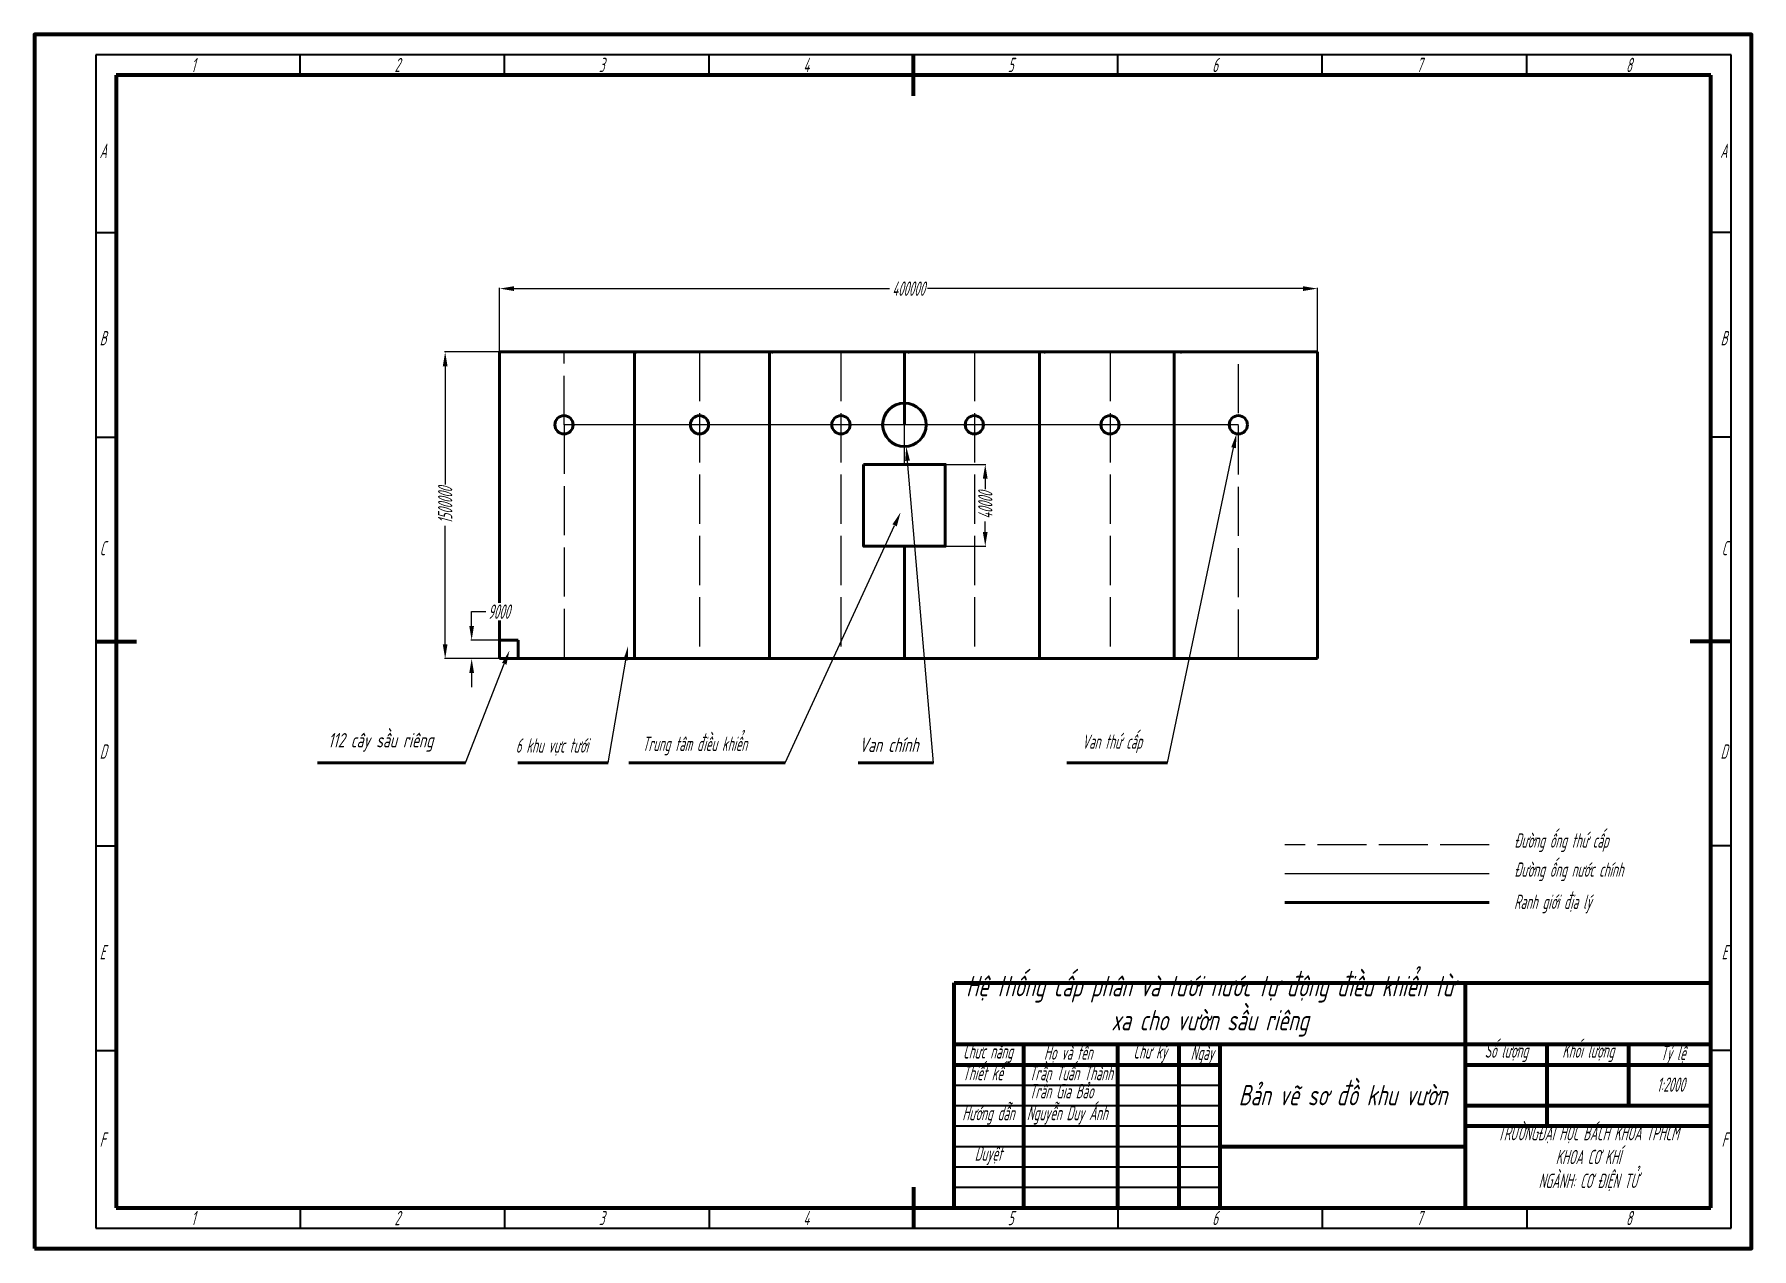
# Model space of a CAD drawing. Header units: millimetres. Extents: x 0 to 1982, y 0 to 297.
# Drawn here: x 0 to 420, y 0 to 297 of the extents above; entities that cross this region are included whole.
import ezdxf

# ---------------------------------------------------------------- set-up
doc = ezdxf.new("R2010")
doc.units = ezdxf.units.MM
doc.linetypes.add('ACAD_ISO02W100', pattern=[15, 12, -3])
doc.linetypes.add('ACAD_ISO08W100', pattern=[36, 24, -3, 6, -3])
for name, color, linetype, lineweight in [('AM_5', 3, 'Continuous', 25), ('Khung_dam', 180, 'Continuous', 70), ('Khung_nhat', 150, 'Continuous', 35), ('Net chu', 10, 'Continuous', 25), ('Net dam', 7, 'Continuous', 50), ('Net dut', 80, 'ACAD_ISO02W100', 25), ('Net manh', 50, 'Continuous', 25), ('Net tam', 160, 'ACAD_ISO08W100', 25)]:
    doc.layers.add(name, color=color, linetype=linetype, lineweight=lineweight)
doc.styles.add('TCVN', font='tcvn+7284-2003r.ttf', dxfattribs={"width": 0.714286, "oblique": 15, "height": 5})
doc.styles.add('TCVN_3.5', font='tcvn+7284-2003r.ttf', dxfattribs={"width": 0.571429, "oblique": 15, "height": 3.5})
doc.dimstyles.get("Standard").update_dxf_attribs({"dimtxt": 3.5, "dimasz": 3.5, "dimexe": 0.18, "dimexo": 0.0625, "dimgap": 0.09, "dimtad": 0, "dimtoh": 1, "dimdec": 4, "dimzin": 0, "dimdsep": 46, "dimtxsty": 'TCVN_3.5', "dimcen": -3, "dimclrd": 3, "dimclre": 3, "dimclrt": 1, "dimadec": 0, "dimazin": 0, "dimtfac": 1, "dimtdec": 4, "dimtofl": 0, "dimtmove": 0, "dimatfit": 3, "dimfxl": 1, "dimtfill": 1, "dimtolj": 1, "dimtzin": 0, "dimlwd": 25, "dimlwe": 25, "dimarcsym": 1})

msp = doc.modelspace()

# ---------------------------------------------------------------- texts
at = {"layer": 'Net chu'}
for s, width, gutter_width, heights, insert, char_height, attachment_point, style in [('1', 4.0224231, 17.5, [0], (38.37661, 291.26085), 3.5, 1, 'TCVN_3.5'), ('2', 4.0224231, 17.5, [0], (88.06859, 291.26085), 3.5, 1, 'TCVN_3.5'), ('3', 4.0224231, 17.5, [0], (138.06859, 291.26085), 3.5, 1, 'TCVN_3.5'), ('4', 4.0224231, 17.5, [0], (188.06859, 291.26085), 3.5, 1, 'TCVN_3.5'), ('5', 4.0224231, 17.5, [0], (238.06859, 291.26085), 3.5, 1, 'TCVN_3.5'), ('6', 4.0224231, 17.5, [0], (288.06859, 291.26085), 3.5, 1, 'TCVN_3.5'), ('7', 4.0224231, 17.5, [0], (338.06859, 291.26085), 3.5, 1, 'TCVN_3.5'), ('8', 4.0224231, 17.5, [0], (389.25052, 291.26085), 3.5, 1, 'TCVN_3.5'), ('A', 4.0224231, 17.5, [0], (15.97758, 270.26511), 3.5, 1, 'TCVN_3.5'), ('A', 4.0224231, 17.5, [0], (414.02242, 270.26511), 3.5, 3, 'TCVN_3.5'), ('B', 4.0224231, 17.5, [0], (15.97758, 224.43999), 3.5, 1, 'TCVN_3.5'), ('B', 4.0224231, 17.5, [0], (414.02242, 224.43999), 3.5, 3, 'TCVN_3.5'), ('C', 4.0224231, 17.5, [0], (15.97758, 173.09763), 3.5, 1, 'TCVN_3.5'), ('C', 4.0224231, 17.5, [0], (414.02242, 173.09763), 3.5, 3, 'TCVN_3.5'), ('D', 4.0224231, 17.5, [0], (15.97758, 123.32154), 3.5, 1, 'TCVN_3.5'), ('D', 4.0224231, 17.5, [0], (414.02242, 123.32154), 3.5, 3, 'TCVN_3.5'), ('Đường ống thứ cấp', 31.6333535, 17.5, [0], (361.89065, 101.57437), 3.5, 1, 'TCVN_3.5'), ('Đường ống nước chính', 33.2338771, 17.5, [0], (361.89065, 94.44931), 3.5, 1, 'TCVN_3.5'), ('Ranh giới địa lý', 25.3737228, 17.5, [0], (361.89065, 86.5902), 3.5, 1, 'TCVN_3.5'), ('E', 4.0224231, 17.5, [0], (15.97758, 74.26824), 3.5, 1, 'TCVN_3.5'), ('E', 4.0224231, 17.5, [0], (414.02242, 74.26824), 3.5, 3, 'TCVN_3.5'), ('\\pxqc;Hệ thống cấp phân và tưới nước tự động điều khiển từ xa cho vườn sầu riêng', 125, 17.5, [0], (225, 66.71356), 5, 1, 'TCVN'), ('Chức năng', 17, 17.5, [0], (227.12736, 50), 3.5, 1, 'TCVN_3.5'), ('\\pxqc;Số lượng ', 20, 17.5, [0], (350, 50.1963), 3.5, 1, 'TCVN_3.5'), ('\\pxqc;Khối lượng', 20, 17.5, [0], (370.01092, 50.1963), 3.5, 1, 'TCVN_3.5'), ('Họ và tên', 17, 17.5, [0], (246.93226, 49.69932), 3.5, 1, 'TCVN_3.5'), ('\\pxqc;Chữ ký', 17, 17.5, [0], (264.38225, 50), 3.5, 1, 'TCVN_3.5'), ('\\pxqc;Ngày', 17, 17.5, [0], (277.12062, 49.65066), 3.5, 1, 'TCVN_3.5'), ('\\pxqc;Tỷ lệ', 20, 17.5, [0], (390.77639, 49.60671), 3.5, 1, 'TCVN_3.5'), ('Thiết kế', 17, 17.5, [7.28112], (227.02863, 44.69032), 3.5, 1, 'TCVN_3.5'), ('Trần Tuấn Thành', 46.4200482, 17.5, [7.28112], (243.30438, 44.69032), 3.5, 1, 'TCVN_3.5'), ('Trần Gia Bảo', 46.4200482, 17.5, [7.28112], (243.30438, 40.24941), 3.5, 1, 'TCVN_3.5'), ('\\pxqc;{\\fTCVN 7284|b1|i0|c0|p34;Bản vẽ sơ đồ khu vườn}', 60, 25, [0], (290, 40.05025), 5, 1, 'TCVN'), ('\\pxqc;Hướng dẫn', 17, 17.5, [7.28112], (224.81473, 34.89662), 3.5, 1, 'TCVN_3.5'), ('Nguyễn Duy Ánh', 46.4200482, 17.5, [7.28112], (242.71865, 34.92065), 3.5, 1, 'TCVN_3.5'), ('\\pxqc;TRƯỜNG{\\fTCVN 7284|b1|i0|c0|p34;ĐẠI HỌC BÁCH KHOA TPHCM\\PKHOA CƠ KHÍ\\PNGÀNH: CƠ ĐIỆN TỬ}', 60, 17.5, [0], (350, 30), 3.5, 1, 'TCVN_3.5'), ('F', 4.0224231, 17.5, [0], (15.97758, 28.41366), 3.5, 1, 'TCVN_3.5'), ('F', 4.0224231, 17.5, [0], (414.02242, 28.41366), 3.5, 3, 'TCVN_3.5'), ('\\pxqc;Duyệt', 17, 17.5, [7.28112], (224.81473, 25.01423), 3.5, 1, 'TCVN_3.5'), ('1', 4.0224231, 17.5, [0], (38.37661, 5.73915), 3.5, 7, 'TCVN_3.5'), ('2', 4.0224231, 17.5, [0], (88.06859, 5.73915), 3.5, 7, 'TCVN_3.5'), ('3', 4.0224231, 17.5, [0], (138.06859, 5.73915), 3.5, 7, 'TCVN_3.5'), ('4', 4.0224231, 17.5, [0], (188.06859, 5.73915), 3.5, 7, 'TCVN_3.5'), ('5', 4.0224231, 17.5, [0], (238.06859, 5.73915), 3.5, 7, 'TCVN_3.5'), ('6', 4.0224231, 17.5, [0], (288.06859, 5.73915), 3.5, 7, 'TCVN_3.5'), ('7', 4.0224231, 17.5, [0], (338.06859, 5.73915), 3.5, 7, 'TCVN_3.5'), ('8', 4.0224231, 17.5, [0], (389.25052, 5.73915), 3.5, 7, 'TCVN_3.5')]:
    msp.add_mtext_dynamic_manual_height_columns(s, width=width, gutter_width=gutter_width, heights=heights, dxfattribs=dict(at, insert=insert, char_height=char_height, attachment_point=attachment_point, style=style))
at = {"layer": 'Net chu', "char_height": 3.5, "attachment_point": 1, "style": 'TCVN_3.5'}
for s, insert, width in [('{\\W0.7143;112 cây sầu riêng }', (71.83703, 126.10728), 45.9426533), ('{\\fTCVN 7284|b0|i0|c0|p34;Trung tâm điều khiển}', (148.69823, 125.22357), 31.6333535), ('Van thứ cấp', (256.23096, 125.76059), 31.6333535), ('{\\fTCVN 7284|b0|i0|c0|p34;6 khu vực tưới}', (117.72596, 124.80731), 31.6333535), ('{\\W0.7143;Van chính}', (201.74164, 124.98678), 31.6333535)]:
    msp.add_mtext(s, dxfattribs=dict(at, insert=insert, width=width))
at = {"layer": 'Net dam', "insert": (390.20481, 41.86212), "char_height": 3.5, "attachment_point": 1, "style": 'TCVN_3.5'}
msp.add_mtext_dynamic_manual_height_columns('\\pxqc;1:2000', width=20, gutter_width=17.5, heights=[0], dxfattribs=at)

# ---------------------------------------------------------------- blocks, each defined once
blk = doc.blocks.new('khungten')
at = {"layer": 'Khung_dam'}
for p, q in [((-185, 0), (-185, 55)), ((-185, 55), (0, 55)), ((-60, 0), (-60, 55)), ((-185, 40), (0, 40)), ((-168, 0), (-168, 40)), ((-145, 0), (-145, 40)), ((-130, 0), (-130, 40)), ((-120, 0), (-120, 40)), ((-40, 20), (-40, 40)), ((-20, 25), (-20, 40)), ((-185, 35), (-120, 35)), ((-60, 35), (0, 35)), ((-60, 25), (0, 25)), ((-60, 20), (0, 20)), ((-120, 15), (-60, 15))]:
    blk.add_line(p, q, dxfattribs=at)
at = {"layer": 'Khung_nhat'}
for p, q in [((-185, 30), (-120, 30)), ((-185, 25), (-120, 25)), ((-185, 20), (-120, 20)), ((-185, 15), (-120, 15)), ((-185, 10), (-120, 10)), ((-185, 5), (-120, 5))]:
    blk.add_line(p, q, dxfattribs=at)
blk = doc.blocks.new('*D3')
at = {"layer": 'Defpoints', "color": 0, "transparency": 16777216}
for p in [(313.79, 234.81), (113.79, 219.31), (313.79, 219.31)]:
    blk.add_point(p, dxfattribs=at)
at = {"layer": 'Net dam', "color": 3, "linetype": 'Continuous', "lineweight": 25, "transparency": 16777216}
for p, q in [((113.79, 219.37), (113.79, 234.99)), ((117.29, 234.81), (209.14, 234.81)), ((310.29, 234.81), (218.45, 234.81)), ((313.79, 219.37), (313.79, 234.99))]:
    blk.add_line(p, q, dxfattribs=at)
at = {"layer": 'Net dam', "color": 3, "transparency": 16777216}
for points in [[(117.29, 235.39), (117.29, 234.23), (113.79, 234.81)], [(310.29, 235.39), (310.29, 234.23), (313.79, 234.81)]]:
    blk.add_solid(points, dxfattribs=at)
at = {"layer": 'Net dam', "color": 1, "transparency": 16777216, "insert": (213.79, 234.81), "char_height": 3.5, "attachment_point": 5, "style": 'TCVN_3.5', "bg_fill": 3, "box_fill_scale": 1.1, "bg_fill_color": 256, "bg_fill_true_color": 13158600, "bg_fill_transparency": 0}
blk.add_mtext('\\A1;400000', dxfattribs=at)
blk = doc.blocks.new('*D6')
at = {"layer": 'Defpoints', "color": 0, "transparency": 16777216}
for p in [(106.95, 148.81), (113.79, 148.81), (113.79, 144.31)]:
    blk.add_point(p, dxfattribs=at)
at = {"layer": 'Net dam', "color": 3, "linetype": 'Continuous', "lineweight": 25, "transparency": 16777216}
for p, q in [((106.95, 152.31), (106.95, 155.81)), ((106.95, 155.81), (110.45, 155.81)), ((113.73, 148.81), (106.77, 148.81)), ((113.73, 144.31), (106.77, 144.31)), ((106.95, 140.81), (106.95, 137.31))]:
    blk.add_line(p, q, dxfattribs=at)
at = {"layer": 'Net dam', "color": 3, "transparency": 16777216}
for points in [[(106.37, 152.31), (107.53, 152.31), (106.95, 148.81)], [(106.37, 140.81), (107.53, 140.81), (106.95, 144.31)]]:
    blk.add_solid(points, dxfattribs=at)
at = {"layer": 'Net dam', "color": 1, "transparency": 16777216, "insert": (113.61, 155.81), "char_height": 3.5, "attachment_point": 5, "style": 'TCVN_3.5', "bg_fill": 3, "box_fill_scale": 1.1, "bg_fill_color": 256, "bg_fill_true_color": 13158600, "bg_fill_transparency": 0}
blk.add_mtext('\\A1;9000', dxfattribs=at)
blk = doc.blocks.new('*D7')
at = {"layer": 'Defpoints', "color": 0, "transparency": 16777216}
for p in [(113.79, 219.31), (100.47, 144.31), (113.79, 144.31)]:
    blk.add_point(p, dxfattribs=at)
at = {"layer": 'Net dam', "color": 3, "linetype": 'Continuous', "lineweight": 25, "transparency": 16777216}
for p, q in [((113.73, 219.31), (100.29, 219.31)), ((100.47, 215.81), (100.47, 186.87)), ((100.47, 147.81), (100.47, 176.75)), ((113.73, 144.31), (100.29, 144.31))]:
    blk.add_line(p, q, dxfattribs=at)
at = {"layer": 'Net dam', "color": 3, "transparency": 16777216}
for points in [[(99.89, 215.81), (101.05, 215.81), (100.47, 219.31)], [(99.89, 147.81), (101.05, 147.81), (100.47, 144.31)]]:
    blk.add_solid(points, dxfattribs=at)
at = {"layer": 'Net dam', "color": 1, "transparency": 16777216, "insert": (100.47, 181.81), "char_height": 3.5, "attachment_point": 5, "rotation": 90, "style": 'TCVN_3.5', "bg_fill": 3, "box_fill_scale": 1.1, "bg_fill_color": 256, "bg_fill_true_color": 13158600, "bg_fill_transparency": 0}
blk.add_mtext('\\A1;1500000', dxfattribs=at)
blk = doc.blocks.new('*D8')
at = {"layer": 'Defpoints', "color": 0, "transparency": 16777216}
for p in [(222.79, 191.81), (222.79, 171.81), (232.56, 171.81)]:
    blk.add_point(p, dxfattribs=at)
at = {"layer": 'Net manh', "color": 3, "linetype": 'Continuous', "lineweight": 25, "transparency": 16777216}
for p, q in [((222.86, 191.81), (232.74, 191.81)), ((232.56, 188.31), (232.56, 185.77)), ((232.56, 175.31), (232.56, 177.85)), ((222.86, 171.81), (232.74, 171.81))]:
    blk.add_line(p, q, dxfattribs=at)
at = {"layer": 'Net manh', "color": 3, "transparency": 16777216}
for points in [[(231.97, 188.31), (233.14, 188.31), (232.56, 191.81)], [(231.97, 175.31), (233.14, 175.31), (232.56, 171.81)]]:
    blk.add_solid(points, dxfattribs=at)
at = {"layer": 'Net manh', "color": 1, "transparency": 16777216, "insert": (232.56, 181.81), "char_height": 3.5, "attachment_point": 5, "rotation": 90, "style": 'TCVN_3.5', "bg_fill": 3, "box_fill_scale": 1.1, "bg_fill_color": 256, "bg_fill_true_color": 13158600, "bg_fill_transparency": 0}
blk.add_mtext('\\A1;40000', dxfattribs=at)

# ---------------------------------------------------------------- linework, layer by layer
at = {"layer": 'AM_5'}
for p, q in [((277.17341, 118.82123), (293.29322, 195.89437)), ((219.88227, 118.82123), (213.54792, 192.71175)), ((183.6141, 118.82123), (210.39674, 176.91176)), ((140.34031, 118.82123), (144.62818, 143.9444))]:
    msp.add_line(p, q, dxfattribs=at)
at = {"layer": 'AM_5', "linetype": 'Continuous'}
for points in [[(293.86419, 195.77495), (292.72224, 196.01379), (294.00974, 199.32025)], [(214.12912, 192.76157), (212.96672, 192.66192), (213.24897, 196.19896)], [(210.92648, 176.66753), (209.867, 177.156), (211.86216, 180.09021)], [(145.2032, 143.84626), (144.05317, 144.04254), (145.21703, 147.39451)]]:
    msp.add_trace(points, dxfattribs=at)
at = {"layer": 'Khung_dam'}
for p, q in [((215, 282), (215, 292)), ((410, 287), (20, 287)), ((20, 287), (20, 10)), ((410, 10), (410, 287)), ((15, 148.5), (25, 148.5)), ((415, 148.5), (405, 148.5)), ((215, 15), (215, 5)), ((20, 10), (410, 10))]:
    msp.add_line(p, q, dxfattribs=at)
msp.add_lwpolyline([(0, 0), (420, 0), (420, 297), (0, 297)], close=True, dxfattribs=at)
at = {"layer": 'Khung_nhat'}
for p, q in [((15, 292), (15, 5)), ((415, 292), (15, 292)), ((65, 287), (65, 292)), ((115, 287), (115, 292)), ((165, 287), (165, 292)), ((265, 287), (265, 292)), ((315, 287), (315, 292)), ((365, 287), (365, 292)), ((415, 5), (415, 292)), ((15, 248.5), (20, 248.5)), ((415, 248.5), (410, 248.5)), ((15, 198.5), (20, 198.5)), ((415, 198.5), (410, 198.5)), ((15, 98.5), (20, 98.5)), ((415, 98.5), (410, 98.5)), ((15, 48.5), (20, 48.5)), ((415, 48.5), (410, 48.5)), ((65, 10), (65, 5)), ((115, 10), (115, 5)), ((165, 10), (165, 5)), ((265, 10), (265, 5)), ((315, 10), (315, 5)), ((365, 10), (365, 5)), ((15, 5), (415, 5))]:
    msp.add_line(p, q, dxfattribs=at)
at = {"layer": 'Net dam'}
for p, q in [((113.79402, 144.30726), (113.79402, 219.30726)), ((113.79402, 219.30726), (313.79402, 219.30726)), ((146.79402, 144.30726), (146.79402, 219.30726)), ((179.79402, 144.30726), (179.79402, 219.30726)), ((212.79402, 201.50599), (212.79402, 219.30726)), ((245.79402, 144.30726), (245.79402, 219.30726)), ((278.79402, 144.30726), (278.79402, 219.30726)), ((313.79402, 219.30726), (313.79402, 144.30726)), ((212.79402, 144.30726), (212.79402, 171.80726)), ((118.29402, 148.80726), (113.79402, 148.80726)), ((118.29402, 144.30726), (118.29402, 148.80726)), ((313.79402, 144.30726), (113.79402, 144.30726)), ((69.28265, 118.82123), (105.45314, 118.82123)), ((118.22094, 118.82123), (140.34031, 118.82123)), ((145.42154, 118.82123), (183.6141, 118.82123)), ((201.46219, 118.82123), (219.88227, 118.82123)), ((252.54098, 118.82123), (277.17341, 118.82123)), ((355.80221, 84.67724), (305.80221, 84.67724))]:
    msp.add_line(p, q, dxfattribs=at)
msp.add_lwpolyline([(202.79402, 191.80726), (222.79402, 191.80726), (222.79402, 171.80726), (202.79402, 171.80726)], close=True, dxfattribs=at)
for centre, radius in [((212.79402, 201.50599), 5.3265), ((129.54402, 201.50599), 2.23304), ((162.67258, 201.50599), 2.23304), ((197.26828, 201.50599), 2.23304), ((229.89606, 201.50599), 2.23304), ((263.07221, 201.50599), 2.23304), ((294.46688, 201.50599), 2.23304)]:
    msp.add_circle(centre, radius, dxfattribs=at)
at = {"layer": 'Net dut'}
for p, q in [((129.54402, 201.50599), (129.54402, 144.30726)), ((355.80221, 98.74461), (305.80221, 98.74461))]:
    msp.add_line(p, q, dxfattribs=at)
at = {"layer": 'Net manh'}
for p, q in [((294.46688, 201.50599), (129.54402, 201.50599)), ((212.79402, 191.80726), (212.79402, 201.50599)), ((355.80221, 91.71093), (305.80221, 91.71093))]:
    msp.add_line(p, q, dxfattribs=at)

# ---------------------------------------------------------------- block references
at = {"layer": 'Net tam'}
msp.add_blockref('khungten', (410, 10), dxfattribs=at)

msp.set_redraw_order([(e.dxf.handle, doc.entitydb.next_handle()) for e in msp.query("TEXT MTEXT ATTDEF DIMENSION ARC_DIMENSION")])  # texts and dimensions are drawn at this point

# ---------------------------------------------------------------- next in the draw order: dimensions: what is measured, and where the dimension line sits
at = {"layer": 'Net dam'}
dim = msp.add_linear_dim(base=(313.79402, 234.81129), p1=(113.79402, 219.30726), p2=(313.79402, 219.30726), text='400000', dimstyle='Standard', dxfattribs=at)
dim.commit()
dim.dimension.update_dxf_attribs({"geometry": '*D3', "text_midpoint": (213.79402, 234.81129), "dimtype": 160})
dim = msp.add_linear_dim(base=(106.94943, 148.80726), p1=(113.79402, 144.30726), p2=(113.79402, 148.80726), angle=90, text='9000', dimstyle='Standard', dxfattribs=at)
dim.commit()
dim.dimension.update_dxf_attribs({"geometry": '*D6', "text_midpoint": (113.60834, 155.80726)})

# ---------------------------------------------------------------- next in the draw order: linework, layer by layer
for p in [(147.12735, 219.30726), (147.12735, 219.30726), (180.46069, 219.30726), (180.46069, 219.30726), (213.79402, 219.30726), (213.79402, 219.30726), (247.12735, 219.30726), (247.12735, 219.30726), (280.46069, 219.30726), (280.46069, 219.30726)]:
    msp.add_point(p, dxfattribs=at)
at = {"layer": 'Net dut'}
for p, q in [((129.54402, 201.50599), (129.54402, 219.30726)), ((162.67258, 219.30726), (162.67258, 144.30726)), ((197.26828, 219.30726), (197.26828, 144.30726)), ((229.89606, 219.30726), (229.89606, 144.30726)), ((263.07221, 219.30726), (263.07221, 144.30726)), ((294.46688, 144.30726), (294.46688, 219.30726))]:
    msp.add_line(p, q, dxfattribs=at)

# ---------------------------------------------------------------- next in the draw order: dimensions: what is measured, and where the dimension line sits
at = {"layer": 'Net dam'}
dim = msp.add_linear_dim(base=(100.46964, 144.30726), p1=(113.79402, 219.30726), p2=(113.79402, 144.30726), angle=90, text='1500000', dimstyle='Standard', dxfattribs=at)
dim.commit()
dim.dimension.update_dxf_attribs({"geometry": '*D7', "text_midpoint": (100.46964, 181.80726)})

# ---------------------------------------------------------------- next in the draw order: linework, layer by layer
at = {"layer": 'AM_5'}
msp.add_line((105.45314, 118.82123), (114.92678, 143.04911), dxfattribs=at)
at = {"layer": 'AM_5', "linetype": 'Continuous'}
msp.add_trace([(115.47006, 142.83668), (114.3835, 143.26155), (116.20138, 146.30877)], dxfattribs=at)

# ---------------------------------------------------------------- next in the draw order: dimensions: what is measured, and where the dimension line sits
at = {"layer": 'Net manh'}
dim = msp.add_linear_dim(base=(232.55742, 171.80726), p1=(222.79402, 191.80726), p2=(222.79402, 171.80726), angle=90, text='40000', dimstyle='Standard', override={"dimpost": ''}, dxfattribs=at)
dim.commit()
dim.dimension.update_dxf_attribs({"geometry": '*D8', "text_midpoint": (232.55742, 181.80726)})

doc.saveas('drawing.dxf')
